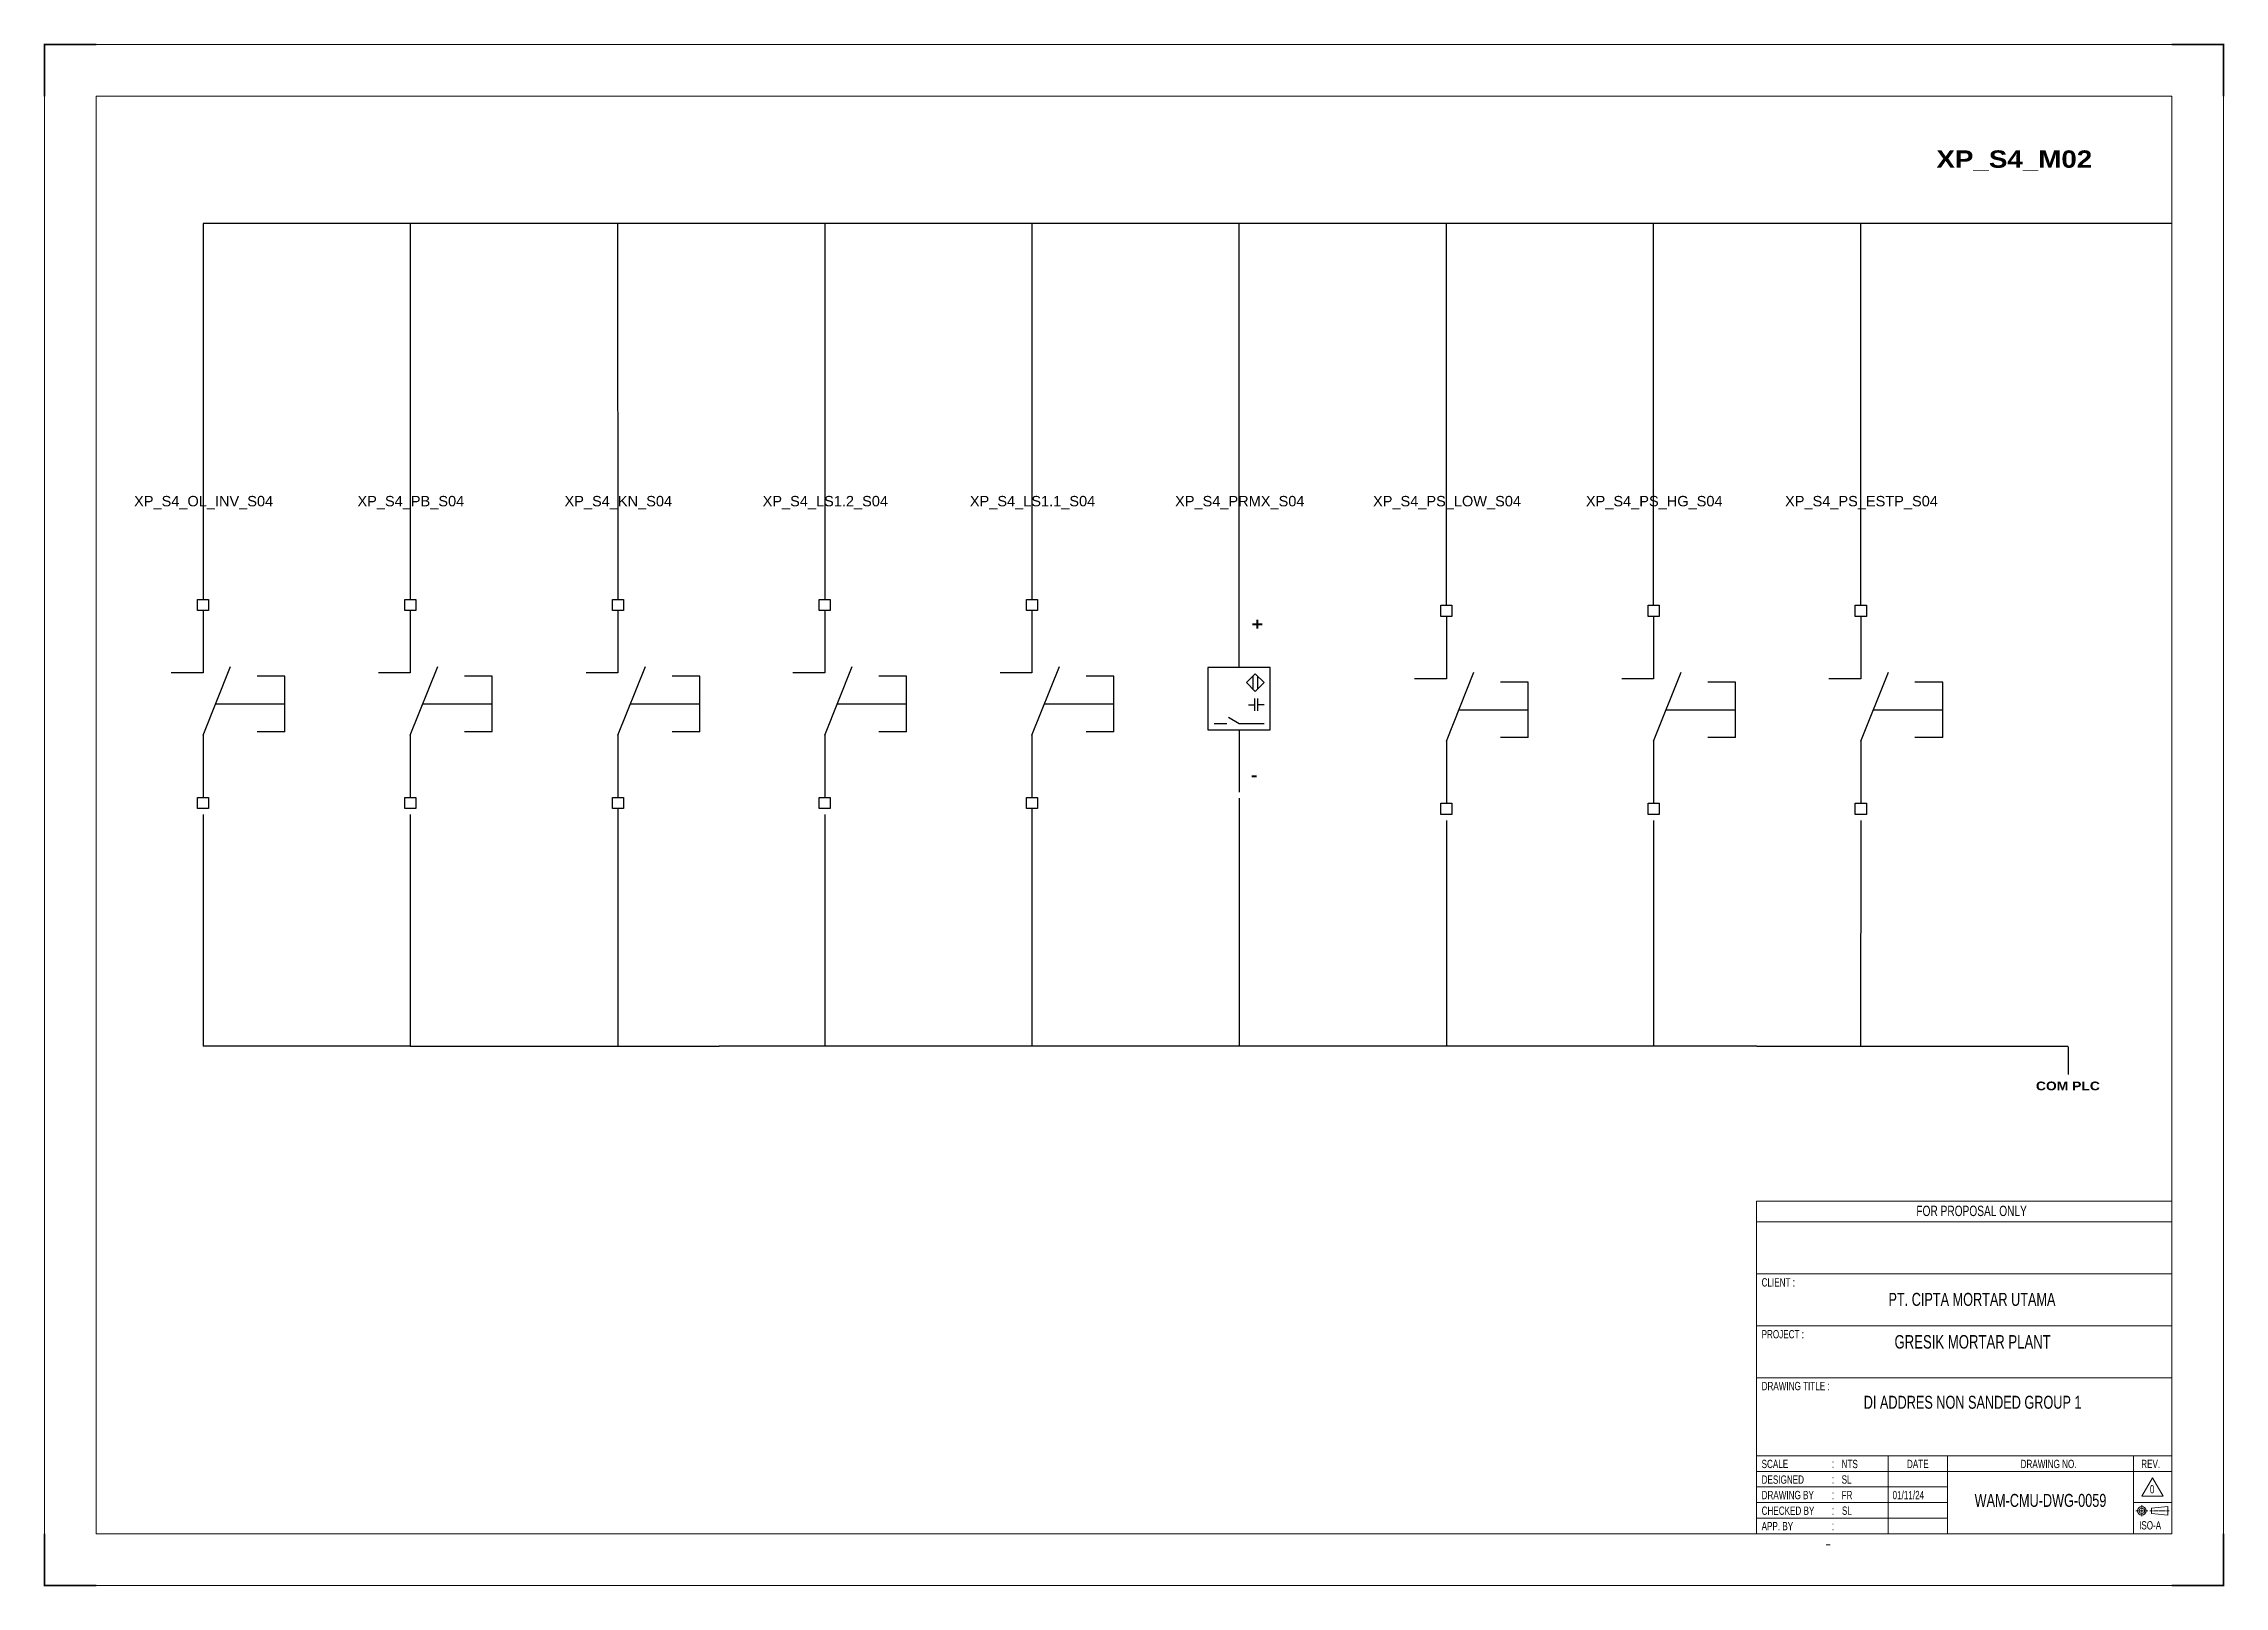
# Model space of a CAD drawing. Header units: centimetres. Extents: x -30014 to 38541, y 15960 to 46751.
# Drawn here: x -6631 to -348, y 39792 to 44236 of the extents above; entities that cross this region are included whole.
import ezdxf
from ezdxf.enums import TextEntityAlignment as Align

# ---------------------------------------------------------------- set-up
doc = ezdxf.new("R2010")
doc.units = ezdxf.units.CM
doc.header["$MEASUREMENT"] = 0
doc.linetypes.add('CENTER', pattern=[2, 1.25, -0.25, 0.25, -0.25])
for name, color, linetype in [('1', 7, 'Continuous'), ('Etiket-Line-L', 7, 'Continuous'), ('EtIket-Line-S', 2, 'Continuous'), ('Etiket-Text-List0', 2, 'Continuous'), ('Etiket-Text-List1', 3, 'Continuous'), ('Etiket-Text-List2', 1, 'Continuous')]:
    doc.layers.add(name, color=color, linetype=linetype)
for name, color, linetype, lineweight in [('Center_line', 2, 'CENTER', 5), ('Etiket', 7, 'Continuous', 5), ('Object', 4, 'Continuous', 25)]:
    doc.layers.add(name, color=color, linetype=linetype, lineweight=lineweight)
doc.styles.add('Bold', font='ariblk.ttf', dxfattribs={"height": 25.4})
doc.styles.add('DIM', font='romans', dxfattribs={"height": 6.096})
doc.styles.get("Standard").update_dxf_attribs({"font": 'arial.ttf'})

msp = doc.modelspace()

# ---------------------------------------------------------------- texts
at = {"ltscale": 500, "style": 'Bold'}
msp.add_text('XP_S4_M02', height=50, dxfattribs=at).set_placement((-1177.8, 43878.3))
at = {"ltscale": 50}
for s, p in [('XP_S4_OL_INV_S04', (-6169.7, 42918)), ('XP_S4_PB_S04', (-5572.7, 42918)), ('XP_S4_KN_S04', (-4975, 42918)), ('XP_S4_LS1.2_S04', (-4378.7, 42918)), ('XP_S4_LS1.1_S04', (-3781.7, 42918)), ('XP_S4_PRMX_S04', (-3184.7, 42918)), ('XP_S4_PS_LOW_S04', (-2587.7, 42918)), ('XP_S4_PS_HG_S04', (-1990.7, 42918)), ('XP_S4_PS_ESTP_S04', (-1393.7, 42918))]:
    msp.add_text(s, height=30, dxfattribs=at).set_placement(p, align=Align.MIDDLE_CENTER)
at = {"ltscale": 500, "style": 'Bold'}
msp.add_text('+', height=35.9, dxfattribs=at).set_placement((-3117.3, 42582.1), align=Align.TOP_RIGHT)
msp.add_text('-', height=35.9, dxfattribs=at).set_placement((-3133.9, 42101), align=Align.BOTTOM_RIGHT)
at = {"ltscale": 50, "style": 'Bold'}
msp.add_text('COM PLC', height=25, dxfattribs=at).set_placement((-799, 41246), align=Align.TOP_CENTER)

# ---------------------------------------------------------------- blocks, each defined once
blk = doc.blocks.new('x5 Out Line')
at = {"const_width": 0.3}
for points in [[(9.65, 286.71), (0, 286.71), (0, 277.06)], [(405.45, 277.06), (405.45, 286.71), (395.8, 286.71)], [(0, 9.65), (0, 0), (9.65, 0)], [(405.45, 9.65), (405.45, 0), (395.8, 0)]]:
    blk.add_lwpolyline(points, dxfattribs=at)
at = {"lineweight": 15}
blk.add_lwpolyline([(395.8, 9.65), (395.8, 277.06), (9.65, 277.06), (9.65, 9.65)], close=True, dxfattribs=at)
at = {"layer": 'EtIket-Line-S', "lineweight": 9, "ltscale": 0.5}
blk.add_lwpolyline([(0, 0), (405.45, 0), (405.45, 286.71), (0, 286.71)], close=True, dxfattribs=at)
blk = doc.blocks.new('A$C6CDB76E5')
at = {"lineweight": 15}
for p, q in [((-196.2, 0), (-196.2, 157.1)), ((-196.2, 157.1), (0, 157.1)), ((0, 0), (0, 157.1)), ((-196.2, 147.3), (0, 147.3)), ((-196.2, 122.8), (0, 122.8)), ((-196.2, 98.2), (0, 98.2)), ((-196.2, 73.7), (0, 73.7)), ((-196.2, 36.8), (0, 36.8)), ((-134, 0), (-134, 36.8)), ((-105.9, 0), (-105.9, 36.8)), ((-18.1, 0), (-18.1, 36.8)), ((-196.2, 29.4), (0, 29.4)), ((-196.2, 22.1), (-105.9, 22.1)), ((-196.2, 14.7), (-105.9, 14.7)), ((-18.1, 14.7), (0, 14.7)), ((-196.2, 7.4), (-105.9, 7.4))]:
    blk.add_line(p, q, dxfattribs=at)
at = {"layer": 'Center_line', "lineweight": 13}
for p, q in [((-16.9, 10.8), (-11.3, 10.8)), ((-14.1, 13.5), (-14.1, 8)), ((-10.3, 10.8), (-1.2, 10.8))]:
    blk.add_line(p, q, dxfattribs=at)
at = {"layer": 'Etiket-Line-L', "lineweight": 15}
for p, q in [((0, 0), (0, 122.6)), ((-196.2, 0), (0, 0))]:
    blk.add_line(p, q, dxfattribs=at)
blk.add_lwpolyline([(-9, 26.4), (-4, 17.7), (-14.1, 17.7)], close=True, dxfattribs=at)
at = {"layer": 'Object', "lineweight": 15}
blk.add_lwpolyline([(-9.5, 9.5), (-1.9, 8.7), (-1.9, 12.8), (-9.5, 12)], close=True, dxfattribs=at)
for radius in [2.03, 1.27]:
    blk.add_circle((-14.1, 10.8), radius, dxfattribs=at)
at = {"layer": '1', "color": 3, "lineweight": 9, "width": 0.7}
blk.add_text('ISO-A', height=3.91, dxfattribs=at).set_placement((-15.4, 2))
at = {"layer": 'Etiket-Text-List0', "lineweight": 13, "width": 0.7}
for s, height, p in [('CLIENT :', 3.92, (-193.8, 116.8)), ('PROJECT :', 3.92, (-193.8, 92.3)), ('DRAWING TITLE :', 3.923, (-193.8, 67.8)), ('SCALE', 3.92, (-193.8, 31)), (':', 4.17, (-160.6, 31)), ('DATE', 3.92, (-125.1, 31)), ('DRAWING NO.', 3.923, (-71.4, 31)), ('REV.', 3.92, (-14.4, 31)), ('DESIGNED', 3.92, (-193.8, 23.6)), (':', 4.17, (-160.6, 23.6)), ('CHECKED BY ', 3.923, (-193.8, 8.9)), ('DRAWING BY', 3.92, (-193.8, 16.3)), (':', 4.17, (-160.6, 16.3)), (':', 4.17, (-160.6, 8.9)), ('APP. BY ', 3.92, (-193.8, 1.6)), (':', 4.17, (-160.6, 1.6))]:
    blk.add_text(s, height=height, dxfattribs=at).set_placement(p)
at = {"layer": 'Etiket-Text-List1', "lineweight": 9, "width": 0.7}
for tag, p in [('1:XXXX', (-156, 31)), ('EN', (-156, 23.6)), ('DD/MM/YY', (-131.3, 23.6)), ('1', (-10.3, 19.1)), ('EN', (-156, 16.3)), ('EN', (-155.8, 8.9)), ('DD/MM/YY', (-131.3, 16.3)), ('DD/MM/YY', (-131.3, 8.9)), ('EN', (-155.7, 1.6)), ('DD/MM/YY', (-131.3, 1.6))]:
    blk.add_attdef(tag, p, '', height=3.92, dxfattribs=at)
at = {"layer": 'Etiket-Text-List2', "lineweight": 13, "width": 0.7}
for tag, height, p in [('FOR FABRICATION', 4.9, (-94.6, 150.1)), ('CLIENT_NAME', 6.13, (-94.1, 107.7)), ('PROJECT_1', 4.9, (-94.1, 87.5)), ('PROJECT_2', 4.9, (-94.1, 79.2)), ('DRAWING_TITLE1', 6.13, (-94.1, 59)), ('DRAWING_TITLE2', 6.13, (-94.1, 49.9)), ('DRAWING_TITLE3', 6.13, (-94.1, 40.1)), ('LDP-X-XXX-AR-01', 6.13, (-62, 12.7))]:
    blk.add_attdef(tag, text='', height=height, dxfattribs=at).set_placement(p, align=Align.CENTER)

# ---------------------------------------------------------------- linework, layer by layer
at = {"color": 146, "ltscale": 50, "true_color": 0x105689}
for p, q in [((-5574.5, 43718), (-6171.5, 43718)), ((-6171.5, 43718), (-6171.5, 42635)), ((-5574.5, 43718), (-5574.5, 42635)), ((-5276, 43718), (-5574.5, 43718)), ((-4679, 43718), (-5276, 43718)), ((-4977.5, 43718), (-4976.2, 42635)), ((-4082, 43718), (-4679, 43718)), ((-4380.5, 43718), (-4380.5, 42635)), ((-3485, 43718), (-4082, 43718)), ((-3783.5, 43718), (-3783.5, 42635)), ((-2888, 43718), (-3485, 43718)), ((-3186.5, 42618), (-3186.5, 43718)), ((-2291, 43718), (-2888, 43718)), ((-2589.5, 42618), (-2589.5, 43718)), ((-1694, 43718), (-2291, 43718)), ((-1992.5, 42618), (-1992.5, 43718)), ((-1097, 43718), (-1694, 43718)), ((-1395.5, 42618), (-1395.5, 43718)), ((-500, 43718), (-1097, 43718)), ((-4976.2, 42032.6), (-4976.2, 41347.8)), ((-3783.5, 42032.6), (-3783.5, 41347.8)), ((-3186.5, 42062.4), (-3186.5, 41347.8)), ((-6171.5, 42015.5), (-6171.5, 41347.8)), ((-5574.5, 42015.5), (-5574.5, 41347.8)), ((-4380.5, 42015.5), (-4380.5, 41347.8)), ((-2589.5, 41998.4), (-2589.5, 41347.8)), ((-1992.5, 41998.4), (-1992.5, 41347.8)), ((-1395.5, 41998.4), (-1396.3, 41347.8)), ((-5574.5, 41347.8), (-6171.5, 41347.8)), ((-5574.5, 41347.8), (-4684.1, 41347.8)), ((-4085, 41347.8), (-4684.1, 41347.8)), ((-2890, 41347.8), (-4085, 41347.8)), ((-1695, 41347.8), (-2890, 41347.8)), ((-2890, 41347.8), (-2890, 41347.8)), ((-1695, 41347.8), (-798.5, 41347.8)), ((-798.5, 41346), (-798.5, 41266))]:
    msp.add_line(p, q, dxfattribs=at)
at = {"ltscale": 50}
for p, q in [((-6171.5, 42603), (-6171.5, 42423.6)), ((-5574.5, 42603), (-5574.5, 42423.6)), ((-4976.2, 42603), (-4976.2, 42423.6)), ((-4380.5, 42603), (-4380.5, 42423.6)), ((-3783.5, 42603), (-3783.5, 42423.6)), ((-3186.5, 42438.5), (-3186.5, 42618)), ((-2589.5, 42586), (-2589.5, 42406.5)), ((-1992.5, 42586), (-1992.5, 42406.5)), ((-1395.5, 42586), (-1395.5, 42406.5)), ((-3159.6, 42331.7), (-3141.6, 42331.7)), ((-3114.7, 42331.7), (-3132.7, 42331.7)), ((-6171.5, 42244.1), (-6171.5, 42064.6)), ((-5574.5, 42244.1), (-5574.5, 42064.6)), ((-4976.2, 42244.1), (-4976.2, 42064.6)), ((-4380.5, 42244.1), (-4380.5, 42064.6)), ((-3783.5, 42244.1), (-3783.5, 42064.6)), ((-3222.4, 42276.9), (-3258.3, 42276.9)), ((-3186.5, 42259), (-3186.5, 42079.5)), ((-2589.5, 42227), (-2589.5, 42047.5)), ((-1992.5, 42227), (-1992.5, 42047.5)), ((-1395.5, 42227), (-1395.5, 42047.5))]:
    msp.add_line(p, q, dxfattribs=at)
at = {"ltscale": 500}
for p, q in [((-6171.5, 42423.6), (-6263.3, 42423.6)), ((-6171.5, 42244.1), (-6092.3, 42442.1)), ((-5935.6, 42413.8), (-6015.6, 42413.8)), ((-5935.6, 42253.8), (-5935.6, 42413.8)), ((-5574.5, 42423.6), (-5666.3, 42423.6)), ((-5574.5, 42244.1), (-5495.3, 42442.1)), ((-5338.6, 42413.8), (-5418.6, 42413.8)), ((-5338.6, 42253.8), (-5338.6, 42413.8)), ((-4976.2, 42423.6), (-5068, 42423.6)), ((-4976.2, 42244.1), (-4897, 42442.1)), ((-4740.3, 42413.8), (-4820.3, 42413.8)), ((-4740.3, 42253.8), (-4740.3, 42413.8)), ((-4380.5, 42423.6), (-4472.3, 42423.6)), ((-4380.5, 42244.1), (-4301.3, 42442.1)), ((-4144.6, 42413.8), (-4224.6, 42413.8)), ((-4144.6, 42253.8), (-4144.6, 42413.8)), ((-3783.5, 42423.6), (-3875.3, 42423.6)), ((-3783.5, 42244.1), (-3704.3, 42442.1)), ((-3547.6, 42413.8), (-3627.6, 42413.8)), ((-3547.6, 42253.8), (-3547.6, 42413.8)), ((-2589.5, 42227), (-2510.3, 42425)), ((-1992.5, 42227), (-1913.3, 42425)), ((-1395.5, 42227), (-1316.3, 42425)), ((-2589.5, 42406.5), (-2681.3, 42406.5)), ((-2353.6, 42396.7), (-2433.6, 42396.7)), ((-2353.6, 42236.7), (-2353.6, 42396.7)), ((-1992.5, 42406.5), (-2084.3, 42406.5)), ((-1756.6, 42396.7), (-1836.6, 42396.7)), ((-1756.6, 42236.7), (-1756.6, 42396.7)), ((-1395.5, 42406.5), (-1487.3, 42406.5)), ((-1159.6, 42396.7), (-1239.6, 42396.7)), ((-1159.6, 42236.7), (-1159.6, 42396.7)), ((-6135.6, 42333.8), (-5935.6, 42333.8)), ((-5538.6, 42333.8), (-5338.6, 42333.8)), ((-4940.3, 42333.8), (-4740.3, 42333.8)), ((-4344.6, 42333.8), (-4144.6, 42333.8)), ((-3747.6, 42333.8), (-3547.6, 42333.8)), ((-2553.6, 42316.7), (-2353.6, 42316.7)), ((-1956.6, 42316.7), (-1756.6, 42316.7)), ((-1359.6, 42316.7), (-1159.6, 42316.7)), ((-5935.6, 42253.8), (-6015.6, 42253.8)), ((-5338.6, 42253.8), (-5418.6, 42253.8)), ((-4740.3, 42253.8), (-4820.3, 42253.8)), ((-4144.6, 42253.8), (-4224.6, 42253.8)), ((-3547.6, 42253.8), (-3627.6, 42253.8)), ((-2353.6, 42236.7), (-2433.6, 42236.7)), ((-1756.6, 42236.7), (-1836.6, 42236.7)), ((-1159.6, 42236.7), (-1239.6, 42236.7))]:
    msp.add_line(p, q, dxfattribs=at)
for points in [[(-6155.5, 42603), (-6187.5, 42603), (-6187.5, 42635), (-6155.5, 42635)], [(-5558.5, 42603), (-5590.5, 42603), (-5590.5, 42635), (-5558.5, 42635)], [(-4960.2, 42603), (-4992.2, 42603), (-4992.2, 42635), (-4960.2, 42635)], [(-4364.5, 42603), (-4396.5, 42603), (-4396.5, 42635), (-4364.5, 42635)], [(-3767.5, 42603), (-3799.5, 42603), (-3799.5, 42635), (-3767.5, 42635)], [(-2573.5, 42586), (-2605.5, 42586), (-2605.5, 42618), (-2573.5, 42618)], [(-1976.5, 42586), (-2008.5, 42586), (-2008.5, 42618), (-1976.5, 42618)], [(-1379.5, 42586), (-1411.5, 42586), (-1411.5, 42618), (-1379.5, 42618)], [(-6155.5, 42032.6), (-6187.5, 42032.6), (-6187.5, 42064.6), (-6155.5, 42064.6)], [(-5558.5, 42032.6), (-5590.5, 42032.6), (-5590.5, 42064.6), (-5558.5, 42064.6)], [(-4960.2, 42032.6), (-4992.2, 42032.6), (-4992.2, 42064.6), (-4960.2, 42064.6)], [(-4364.5, 42032.6), (-4396.5, 42032.6), (-4396.5, 42064.6), (-4364.5, 42064.6)], [(-3767.5, 42032.6), (-3799.5, 42032.6), (-3799.5, 42064.6), (-3767.5, 42064.6)], [(-2573.5, 42015.5), (-2605.5, 42015.5), (-2605.5, 42047.5), (-2573.5, 42047.5)], [(-1976.5, 42015.5), (-2008.5, 42015.5), (-2008.5, 42047.5), (-1976.5, 42047.5)], [(-1379.5, 42015.5), (-1411.5, 42015.5), (-1411.5, 42047.5), (-1379.5, 42047.5)]]:
    msp.add_lwpolyline(points, close=True, dxfattribs=at)
at = {"ltscale": 50}
for points in [[(-3096.8, 42438.5), (-3276.3, 42438.5), (-3276.3, 42259), (-3096.8, 42259)], [(-3140.1, 42369.7), (-3114.7, 42395.1), (-3140.1, 42420.5), (-3165.5, 42395.1)]]:
    msp.add_lwpolyline(points, close=True, dxfattribs=at)
for points in [[(-3147.3, 42413.3), (-3147.3, 42376.9)], [(-3132.9, 42376.9), (-3132.9, 42413.3)], [(-3141.6, 42313.8), (-3141.6, 42331.7), (-3141.6, 42349.7)], [(-3132.7, 42313.8), (-3132.7, 42331.7), (-3132.7, 42349.7)], [(-3114.7, 42276.9), (-3186.5, 42276.9), (-3217.6, 42294.9)]]:
    msp.add_lwpolyline(points, dxfattribs=at)

# ---------------------------------------------------------------- block references
at = {"layer": 'Etiket', "lineweight": 0}
ref = msp.add_blockref('A$C6CDB76E5', (-500, 39943.7), dxfattribs=dict(at, xscale=6.095870930054101, yscale=6.095870930054101, zscale=6.095870930054101))
ref.add_attrib('FOR FABRICATION', 'FOR PROPOSAL ONLY', dxfattribs={"layer": 'Etiket-Text-List2', "lineweight": 13, "height": 29.894, "width": 0.7}).set_placement((-1076.4, 40858.6), align=Align.CENTER)
ref.add_attrib('CLIENT_NAME', 'PT. CIPTA MORTAR UTAMA', dxfattribs={"layer": 'Etiket-Text-List2', "lineweight": 13, "height": 37.368, "width": 0.7}).set_placement((-1075.4, 40600), align=Align.CENTER)
ref.add_attrib('PROJECT_1', 'GRESIK MORTAR PLANT', dxfattribs={"layer": 'Etiket-Text-List2', "lineweight": 13, "height": 38.709, "width": 0.7}).set_placement((-1073.5, 40477), align=Align.CENTER)
ref.add_attrib('DRAWING_TITLE1', 'DI ADDRES NON SANDED GROUP 1', dxfattribs={"layer": 'Etiket-Text-List2', "lineweight": 13, "height": 37.368, "width": 0.7}).set_placement((-1073.5, 40303.6), align=Align.CENTER)
ref.add_attrib('1:XXXX', 'NTS', (-1450.9, 40132.6), dxfattribs={"layer": 'Etiket-Text-List1', "lineweight": 13, "height": 23.92, "width": 0.7})
ref.add_attrib('EN', 'SL', (-1450.9, 40087.8), dxfattribs={"layer": 'Etiket-Text-List1', "lineweight": 13, "height": 23.92, "width": 0.7})
ref.add_attrib('EN', 'FR', (-1450.9, 40043), dxfattribs={"layer": 'Etiket-Text-List1', "lineweight": 13, "height": 23.92, "width": 0.7})
ref.add_attrib('DD/MM/YY', '01/11/24', (-1304.2, 40043), dxfattribs={"layer": 'Etiket-Text-List1', "lineweight": 13, "height": 23.92, "width": 0.7})
ref.add_attrib('EN', 'SL', (-1450, 39998.1), dxfattribs={"layer": 'Etiket-Text-List1', "lineweight": 13, "height": 23.92, "width": 0.7})
ref.add_attrib('LDP-X-XXX-AR-01', 'WAM-CMU-DWG-0059', dxfattribs={"layer": 'Etiket-Text-List2', "lineweight": 15, "height": 37.368, "width": 0.7}).set_placement((-878, 40020.9), align=Align.CENTER)
ref.add_attrib('1', '0', (-562.8, 40059.8), dxfattribs={"layer": 'Etiket-Text-List1', "lineweight": 13, "height": 23.9, "width": 0.7})
at = {"layer": 'Etiket-Line-L', "lineweight": 0}
ref = msp.add_blockref('x5 Out Line', (-6628.3, 39794.2), dxfattribs=dict(at, xscale=15.48351216233742, yscale=15.48351216233742, zscale=15.48351216233742))
ref.add_attrib('FILE_NAME', '-', (-1498.2, 39902.2), dxfattribs={"layer": 'Etiket-Text-List1', "lineweight": 13, "height": 21.7, "style": 'DIM', "width": 0.7})

msp.set_redraw_order([(e.dxf.handle, doc.entitydb.next_handle()) for e in msp.query("TEXT MTEXT ATTDEF DIMENSION ARC_DIMENSION")])  # texts and dimensions are drawn at this point

doc.saveas('drawing.dxf')
